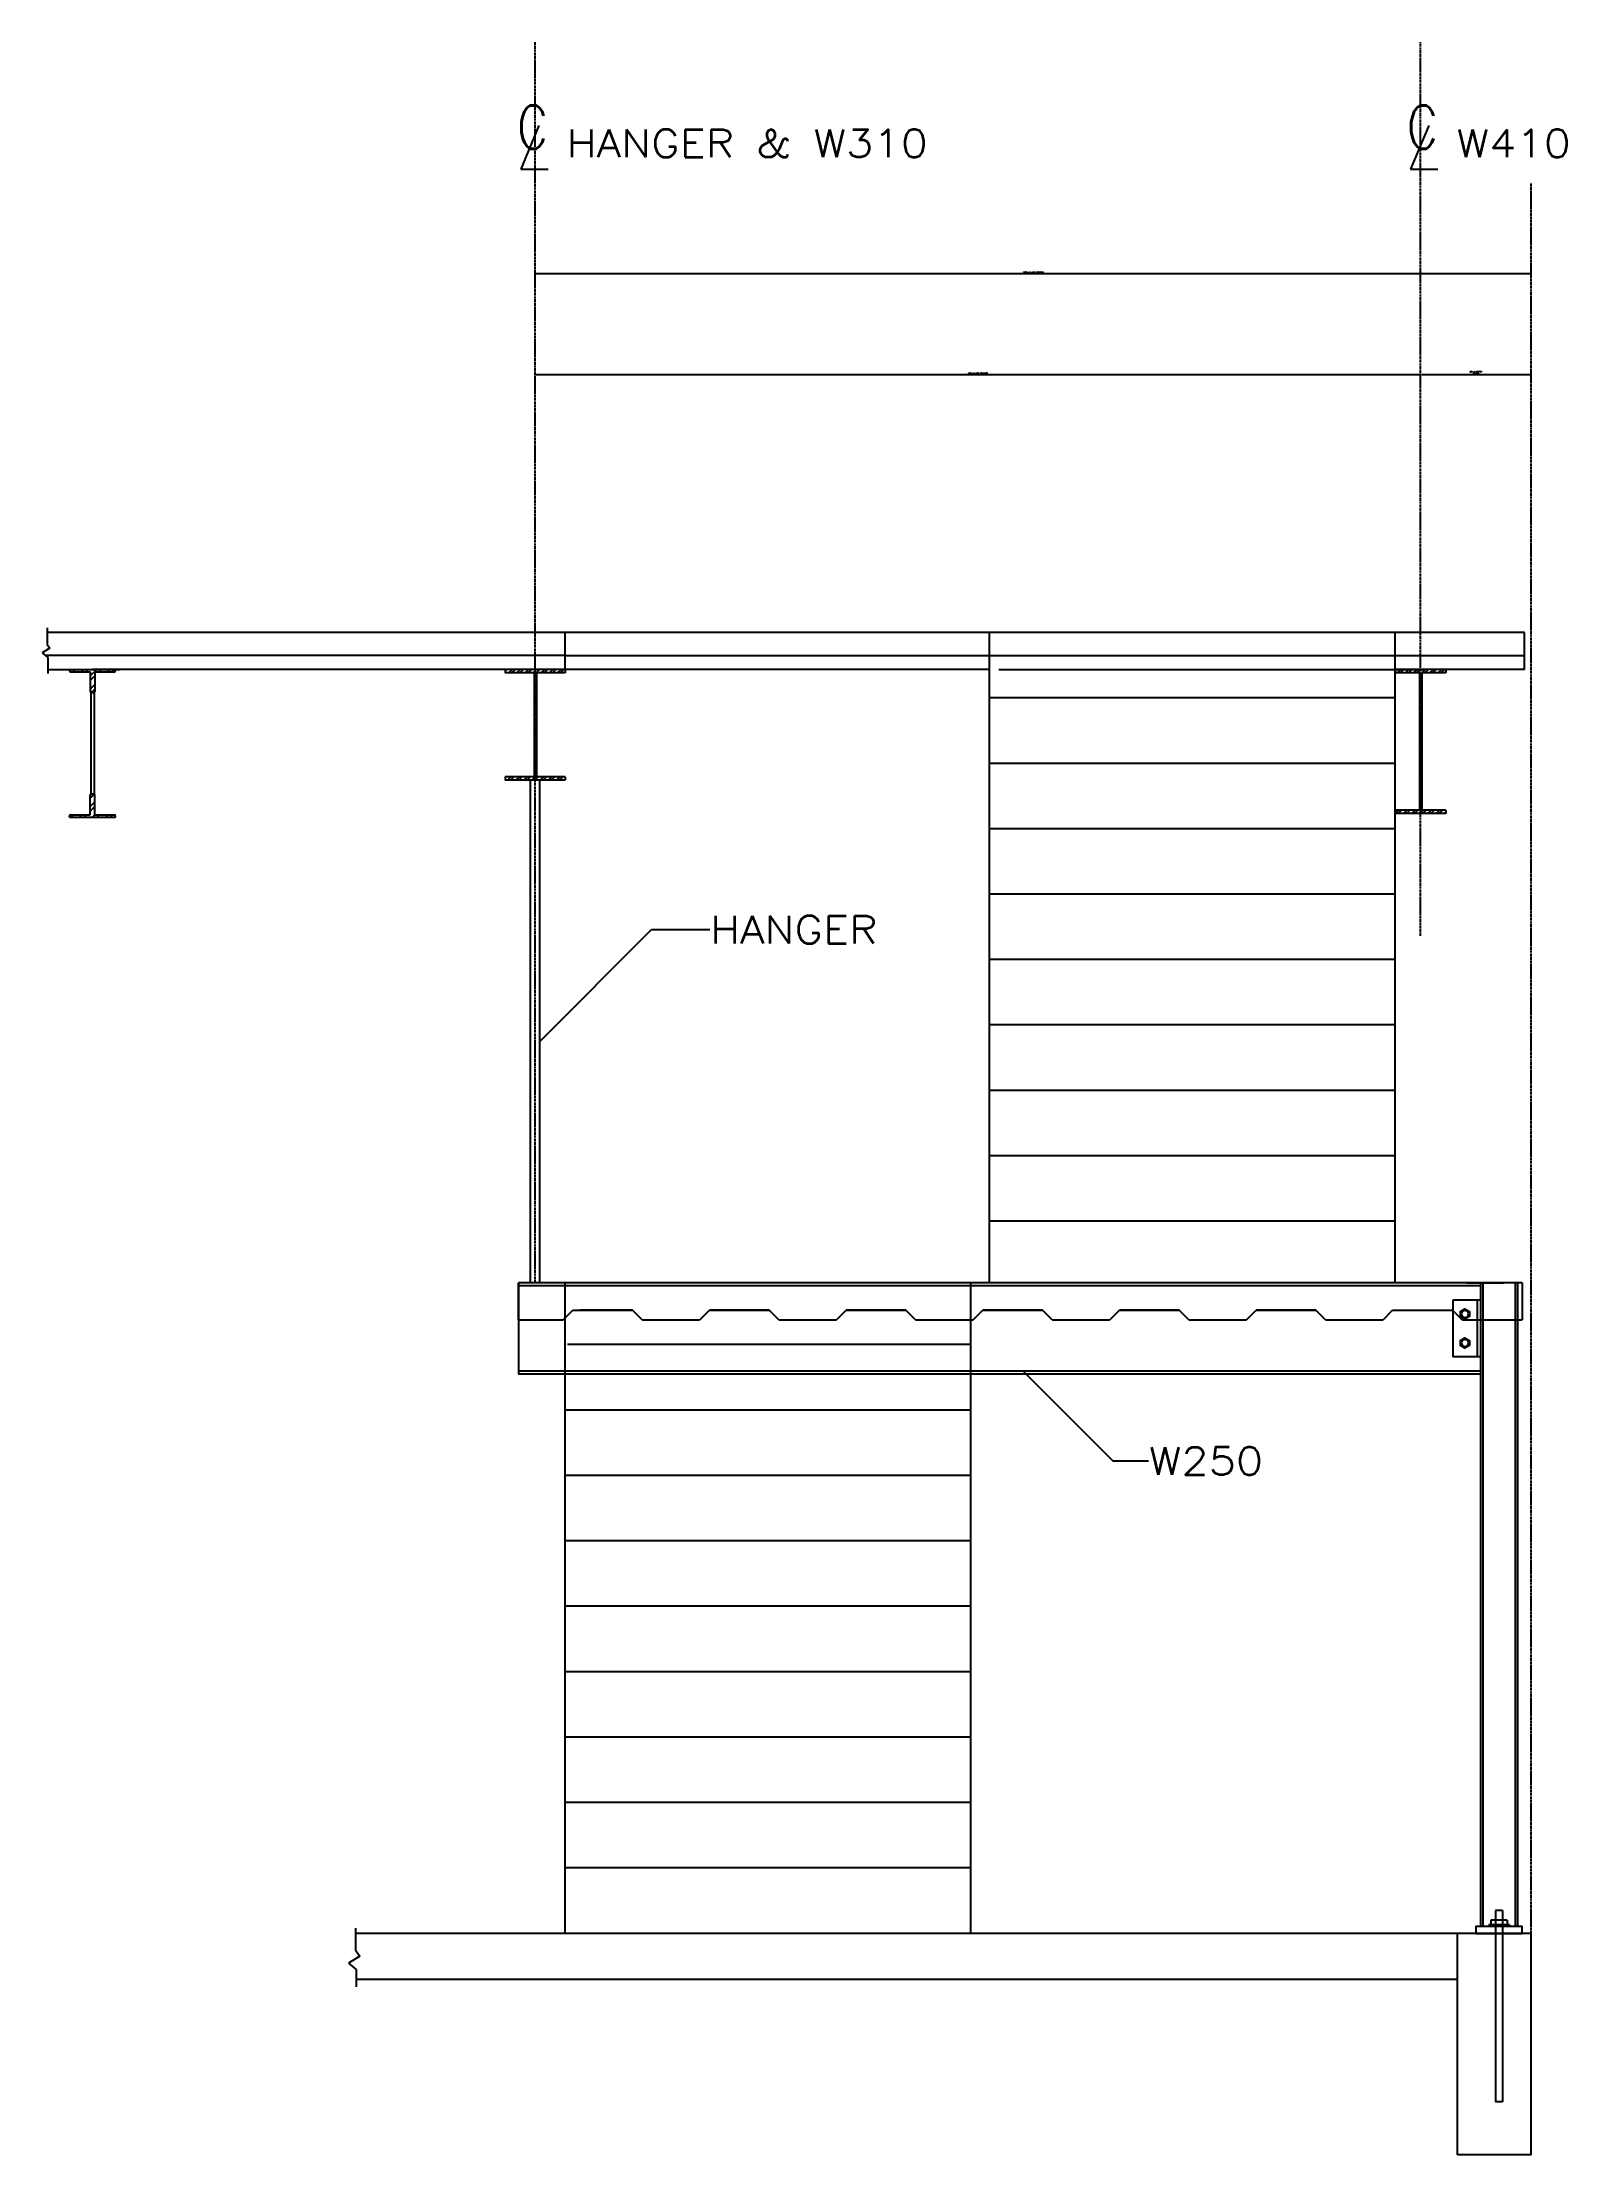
# Model space of a CAD drawing. Header units: millimetres. Extents: x -83614 to 248318, y 36678 to 90681.
# Drawn here: x 192007 to 196205, y 73670 to 79486 of the extents above; entities that cross this region are included whole.
import ezdxf

# ---------------------------------------------------------------- set-up
doc = ezdxf.new("R2010")
doc.units = ezdxf.units.MM
doc.linetypes.add('CENTER', pattern=[2, 1.25, -0.25, 0.25, -0.25])
for name, color, linetype in [('Arch_Section_Truss', 45, 'Continuous'), ('C-241-1', 241, 'Continuous'), ('Center', 251, 'CENTER'), ('LAYER131A', 131, 'Continuous'), ('Section_Hanger', 150, 'Continuous'), ('Struc_Section_BP', 135, 'Continuous'), ('Struc_Section_Conc', 71, 'Continuous'), ('Struc_Section_Dim', 2, 'Continuous'), ('Struc_Section_MachineBolt', 133, 'Continuous'), ('Struc_Section_Stair', 131, 'Continuous'), ('Struc_Section_Steel', 11, 'Continuous'), ('Struc_Steel_Beam', 22, 'Continuous'), ('TEXT', 4, 'Continuous')]:
    doc.layers.add(name, color=color, linetype=linetype)
doc.styles.add('ROMANS', font='ROMANS.SHX', dxfattribs={"width": 0.8})
doc.styles.add('ROMANS-115', font='romans.shx', dxfattribs={"width": 1.15})
doc.dimstyles.new('48-ROMANS-115', dxfattribs={"dimtxt": 3, "dimasz": 3, "dimexe": 3, "dimexo": 3, "dimgap": 0.0625, "dimtad": 1, "dimdec": 4, "dimzin": 1, "dimdsep": 46, "dimlunit": 4, "dimtxsty": 'ROMANS-115', "dimcen": 0.0625, "dimclrd": 256, "dimclre": 256, "dimclrt": 256, "dimadec": 0, "dimazin": 0, "dimtfac": 1, "dimtdec": 4, "dimtofl": 0, "dimtmove": 0, "dimatfit": 0, "dimfxl": 1, "dimfrac": 2, "dimtolj": 1, "dimtzin": 0, "dimarcsym": 0})
doc.dimstyles.new('Copy of 48-ROMANS-115-BPV', dxfattribs={"dimtxt": 3, "dimasz": 3, "dimexe": 3, "dimexo": 3, "dimgap": 0.0625, "dimtad": 1, "dimdec": 4, "dimzin": 1, "dimdsep": 46, "dimlunit": 4, "dimtxsty": 'ROMANS-115', "dimcen": 0.0625, "dimclrd": 256, "dimclre": 256, "dimclrt": 256, "dimadec": 0, "dimazin": 0, "dimtfac": 1, "dimtdec": 4, "dimtofl": 0, "dimtmove": 0, "dimatfit": 0, "dimfxl": 1, "dimfrac": 2, "dimtolj": 1, "dimtzin": 0, "dimarcsym": 0})
pattern_1 = [(45, (197830.258, 63534.68), (-11.22532, 11.22532), []), (45, (197830.258, 63542.618), (-11.22532, 11.22532), [])]

msp = doc.modelspace()

# ---------------------------------------------------------------- texts
at = {"layer": 'Struc_Section_Dim', "ltscale": 2, "style": 'ROMANS-115', "width": 1.15}
for s, p in [('HANGER & W310', (193450.24326, 79169.8605)), ('W410', (195900.76728, 79169.8605))]:
    msp.add_text(s, height=76.2, dxfattribs=at).set_placement(p)
at = {"layer": 'Struc_Section_Dim', "ltscale": 2, "char_height": 76.2, "attachment_point": 1, "style": 'ROMANS-115'}
for s, insert in [('\\A1;HANGER', (193845.20858, 77081.37144)), ('W250', (195053.41405, 75618.29804))]:
    msp.add_mtext(s, dxfattribs=dict(at, insert=insert))

# ---------------------------------------------------------------- blocks, each defined once
blk = doc.blocks.new('*D79')
at = {"layer": 'Defpoints', "color": 0, "ltscale": 2}
for p in [(193364.1, 78813.9), (196107.3, 78849.5), (196107.3, 78813.9)]:
    blk.add_point(p, dxfattribs=at)
at = {"layer": 'Struc_Section_Dim', "lineweight": -2, "ltscale": 2}
blk.add_line((193367.1, 78849.5), (196104.3, 78849.5), dxfattribs=at)
at = {"layer": 'Struc_Section_Dim', "ltscale": 2}
for points in [[(193367.1, 78850), (193367.1, 78849), (193364.1, 78849.5)], [(196104.3, 78850), (196104.3, 78849), (196107.3, 78849.5)]]:
    blk.add_solid(points, dxfattribs=at)
at = {"layer": 'Struc_Section_Dim', "ltscale": 2, "insert": (194735.7, 78851.8), "char_height": 3, "attachment_point": 5, "style": 'ROMANS-115'}
blk.add_mtext('\\A1;228\'-7 3/16" [69677]', dxfattribs=at)
blk = doc.blocks.new('*D80')
at = {"layer": 'Defpoints', "color": 0, "ltscale": 2}
for p in [(193364.1, 78579.4), (195802.5, 78579.4), (195802.5, 78571.6)]:
    blk.add_point(p, dxfattribs=at)
at = {"layer": 'Struc_Section_Dim', "lineweight": -2, "ltscale": 2}
blk.add_line((193367.1, 78571.6), (195799.5, 78571.6), dxfattribs=at)
at = {"layer": 'Struc_Section_Dim', "ltscale": 2}
for points in [[(193367.1, 78572.1), (193367.1, 78571.1), (193364.1, 78571.6)], [(195799.5, 78572.1), (195799.5, 78571.1), (195802.5, 78571.6)]]:
    blk.add_solid(points, dxfattribs=at)
at = {"layer": 'Struc_Section_Dim', "ltscale": 2, "insert": (194583.3, 78573.9), "char_height": 3, "attachment_point": 5, "style": 'ROMANS-115'}
blk.add_mtext('\\A1;203\'-2 3/8" [61935]', dxfattribs=at)
blk = doc.blocks.new('*D81')
at = {"layer": 'Defpoints', "color": 0, "ltscale": 2}
for p in [(195802.5, 78571.6), (196107.3, 78571.6), (196107.3, 78571.6)]:
    blk.add_point(p, dxfattribs=at)
at = {"layer": 'Struc_Section_Dim', "lineweight": -2, "ltscale": 2}
blk.add_line((195805.5, 78571.6), (196104.3, 78571.6), dxfattribs=at)
at = {"layer": 'Struc_Section_Dim', "ltscale": 2}
for points in [[(195805.5, 78572.1), (195805.5, 78571.1), (195802.5, 78571.6)], [(196104.3, 78572.1), (196104.3, 78571.1), (196107.3, 78571.6)]]:
    blk.add_solid(points, dxfattribs=at)
at = {"layer": 'Struc_Section_Dim', "ltscale": 2, "char_height": 3, "attachment_point": 5, "style": 'ROMANS-115'}
for s, insert in [('\\A1;25\'-4 13/16"', (195954.9, 78578.6)), ('\\A1;[7742]', (195954.9, 78573.9))]:
    blk.add_mtext(s, dxfattribs=dict(at, insert=insert))
blk = doc.blocks.new('CLMARK')
at = {"layer": 'TEXT'}
for p, q in [((1.52, 4.57), (-3.55, -7.61)), ((-3.55, -7.61), (4.06, -7.61))]:
    blk.add_line(p, q, dxfattribs=at)
at = {"layer": 'TEXT', "style": 'ROMANS', "width": 0.8}
blk.add_text('C', height=12, dxfattribs=at).set_placement((-4.59, -1.9))
blk = doc.blocks.new('outstandingconn1')
at = {"layer": 'Struc_Section_MachineBolt', "ltscale": 2}
for points in [[(1.2, 4.36), (1.69, 4.08), (2.18, 4.36), (2.18, 4.92), (1.69, 5.2), (1.2, 4.92)], [(1.2, 1.22), (1.69, 0.94), (2.18, 1.22), (2.18, 1.78), (1.69, 2.06), (1.2, 1.78)]]:
    blk.add_lwpolyline(points, close=True, dxfattribs=at)
for centre in [(1.69, 4.64), (1.69, 1.5)]:
    blk.add_circle(centre, 0.375, dxfattribs=at)
at = {"layer": 'Struc_Section_Steel', "color": 131, "ltscale": 2}
for p, q in [((0, 6.14), (3, 6.14)), ((0, 6.14), (0, 0)), ((0.38, 6.14), (0.38, 0)), ((3, 6.14), (3, 0)), ((0, 0), (3, 0))]:
    blk.add_line(p, q, dxfattribs=at)

# ---------------------------------------------------------------- dimensions: what is measured, and where the dimension line sits
at = {"layer": 'Struc_Section_Dim', "ltscale": 2}
for base, p1, p2, dimstyle, override, picture, middle in [((196107.31596, 78849.48538), (193364.11596, 78813.88915), (196107.31596, 78813.88915), '48-ROMANS-115', {"dimse1": 1, "dimse2": 1}, '*D79', (194735.71596, 78851.8336)), ((195802.51596, 78571.5703), (193364.11596, 78579.4026), (195802.51596, 78579.4026), '48-ROMANS-115', {"dimse1": 1, "dimse2": 1}, '*D80', (194583.31596, 78573.91852)), ((196107.31596, 78571.5703), (195802.51596, 78571.5703), (196107.31596, 78571.5703), 'Copy of 48-ROMANS-115-BPV', {"dimpost": '\\X', "dimse1": 1, "dimse2": 1}, '*D81', (195954.91596, 78576.26673))]:
    dim = msp.add_linear_dim(base=base, p1=p1, p2=p2, dimstyle=dimstyle, override=override, dxfattribs=at)
    dim.commit()
    dim.dimension.update_dxf_attribs({"geometry": picture, "text_midpoint": middle})

# ---------------------------------------------------------------- hatches: boundary and pattern name
at = {"layer": 'Arch_Section_Truss'}
h = msp.add_hatch(dxfattribs=at)
h.set_pattern_fill('STEEL', color=256, scale=203.2, style=0)
h.set_pattern_definition([(45, (41478.556, 54839.691), (-17.9605122, 17.9605122), []), (45, (41478.556, 54852.391), (-17.9605122, 17.9605122), [])])
h.paths.add_polyline_path([(192138.56596, 77699.04572, 0.4142135624), (192141.74096, 77695.87072), (192148.09096, 77695.87072, 0.4142135624), (192151.26596, 77699.04572), (192151.26596, 77753.02072), (192205.24096, 77753.02072, 0.4142135624), (192208.41596, 77756.19572), (192208.41596, 77759.37072), (192081.41596, 77759.37072), (192081.41596, 77756.19572, 0.4142135624), (192084.59096, 77753.02072), (192138.56596, 77753.02072)])
h.paths.add_polyline_path([(192138.56596, 77359.32072), (192084.59096, 77359.32072, 0.4142135624), (192081.41596, 77356.14572), (192081.41596, 77352.97072), (192208.41596, 77352.97072), (192208.41596, 77356.14572, 0.4142135624), (192205.24096, 77359.32072), (192151.26596, 77359.32072), (192151.26596, 77413.29572, 0.4142135624), (192148.09096, 77416.47072), (192141.74096, 77416.47072, 0.4142135624), (192138.56596, 77413.29572)])
at = {"layer": 'Struc_Steel_Beam'}
h = msp.add_hatch(dxfattribs=at)
h.set_pattern_fill('STEEL', color=256, scale=127, style=0)
h.set_pattern_definition(pattern_1)
h.paths.add_polyline_path([(193364.11596, 77759.37072), (193281.56596, 77759.37072), (193281.56596, 77749.84572), (193360.94096, 77749.84572), (193360.94096, 77464.09572), (193281.56596, 77464.09572), (193281.56596, 77454.57072), (193364.11596, 77454.57072)])
h.paths.add_polyline_path([(193446.66596, 77759.37072), (193364.11596, 77759.37072), (193364.11596, 77454.57072), (193446.66596, 77454.57072), (193446.66596, 77464.09572), (193367.29096, 77464.09572), (193367.29096, 77749.84572), (193446.66596, 77749.84572)])
h = msp.add_hatch(dxfattribs=at)
h.set_pattern_fill('STEEL', color=256, scale=127, style=0)
h.set_pattern_definition(pattern_1)
h.paths.add_polyline_path([(195872.36596, 77759.37072), (195808.86596, 77759.37072), (195808.86596, 77749.84572), (195872.36596, 77749.84572)])
h.paths.add_polyline_path([(195802.51596, 77759.37072), (195732.66596, 77759.37072), (195732.66596, 77749.84572), (195799.34096, 77749.84572), (195799.34096, 77680.88472), (195802.51596, 77680.88472)])
h.paths.add_polyline_path([(195805.69096, 77680.88472), (195802.51596, 77680.88472), (195802.51596, 77500.79872), (195805.69096, 77500.79872)])
h.paths.add_polyline_path([(195802.51596, 77500.79872), (195799.34096, 77500.79872), (195799.34096, 77372.02072), (195732.66596, 77372.02072), (195732.66596, 77362.49572), (195802.51596, 77362.49572)])
h.paths.add_polyline_path([(195805.69096, 77500.79872), (195802.51596, 77500.79872), (195802.51596, 77362.49572), (195808.86596, 77362.49572), (195808.86596, 77372.02072), (195805.69096, 77372.02072)])
h.paths.add_polyline_path([(195872.36596, 77372.02072), (195808.86596, 77372.02072), (195808.86596, 77362.49572), (195872.36596, 77362.49572)])

# ---------------------------------------------------------------- linework, layer by layer
at = {"layer": 'Arch_Section_Truss'}
for p, q in [((192081.41596, 77759.37072), (192208.41596, 77759.37072)), ((192081.41596, 77759.37072), (192081.41596, 77756.19572)), ((192084.59096, 77753.02072), (192138.56596, 77753.02072)), ((192138.56596, 77753.02072), (192138.56596, 77699.04572)), ((192151.26596, 77753.02072), (192205.24096, 77753.02072)), ((192151.26596, 77753.02072), (192151.26596, 77699.04572)), ((192208.41596, 77759.37072), (192208.41596, 77756.19572)), ((192140.15346, 77696.29609), (192140.15346, 77416.04535)), ((192140.15346, 77696.29609), (192140.15346, 77667.29572)), ((192141.74096, 77695.87072), (192148.09096, 77695.87072)), ((192149.67846, 77696.29609), (192149.67846, 77416.04535)), ((192149.67846, 77696.29609), (192149.67846, 77667.29572)), ((192138.56596, 77359.32072), (192138.56596, 77413.29572)), ((192141.74096, 77416.47072), (192148.09096, 77416.47072)), ((192151.26596, 77359.32072), (192151.26596, 77413.29572)), ((192081.41596, 77352.97072), (192081.41596, 77356.14572)), ((192084.59096, 77359.32072), (192138.56596, 77359.32072)), ((192151.26596, 77359.32072), (192205.24096, 77359.32072)), ((192208.41596, 77352.97072), (192208.41596, 77356.14572)), ((192081.41596, 77352.97072), (192208.41596, 77352.97072))]:
    msp.add_line(p, q, dxfattribs=at)
for centre, start, end in [((192084.59096, 77756.19572), 180, 270), ((192205.24096, 77756.19572), 270, 0), ((192141.74096, 77699.04572), 180, 270), ((192148.09096, 77699.04572), 270, 0), ((192141.74096, 77413.29572), 90, 180), ((192148.09096, 77413.29572), 0, 90), ((192084.59096, 77356.14572), 90, 180), ((192205.24096, 77356.14572), 0, 90)]:
    msp.add_arc(centre, 3.175, start, end, dxfattribs=at)
at = {"layer": 'C-241-1'}
for p, q in [((196008.86347, 74342.35062), (196008.86347, 74315.9032)), ((196027.96846, 74342.35062), (196008.86347, 74342.35062)), ((196027.96846, 74342.35062), (196027.96846, 74315.9032)), ((196046.88753, 74303.33412), (195989.9444, 74303.33412)), ((195989.9444, 74303.33412), (195989.9444, 74298.62072)), ((196046.88753, 74298.62072), (195989.9444, 74298.62072)), ((196040.53753, 74315.9032), (195996.2944, 74315.9032)), ((195996.2944, 74315.9032), (195996.2944, 74303.33412)), ((196040.53753, 74315.9032), (196040.53753, 74303.33412)), ((196046.88753, 74303.33412), (196046.88753, 74298.62072))]:
    msp.add_line(p, q, dxfattribs=at)
at = {"layer": 'C-241-1', "ltscale": 2}
for p, q in [((196008.86347, 74315.9032), (196008.86347, 73816.02072)), ((196027.96846, 74315.9032), (196027.96846, 73816.02072)), ((196027.96846, 73816.02072), (196008.86347, 73816.02072))]:
    msp.add_line(p, q, dxfattribs=at)
at = {"layer": 'Center', "ltscale": 5}
for p, q in [((193364.11596, 76070.27072), (193364.11596, 79486.11879)), ((195802.51596, 77025.80692), (195802.51596, 79486.11879)), ((196107.31596, 74279.57072), (196107.31596, 79099.83422))]:
    msp.add_line(p, q, dxfattribs=at)
at = {"layer": 'LAYER131A'}
for p, q in [((195929.51596, 76070.27072), (196031.11596, 76070.27072)), ((195967.61596, 76070.27072), (195967.61596, 74298.62072)), ((196069.21596, 76070.27072), (196069.21596, 74298.62072))]:
    msp.add_line(p, q, dxfattribs=at)
at = {"layer": 'Section_Hanger', "ltscale": 2}
for p, q in [((193351.41596, 76070.27072), (193351.41596, 77454.57072)), ((193376.81596, 76070.27072), (193376.81596, 77454.57072))]:
    msp.add_line(p, q, dxfattribs=at)
at = {"layer": 'Struc_Section_BP', "ltscale": 2}
msp.add_lwpolyline([(195954.91596, 74279.57072), (196081.91596, 74279.57072), (196081.91596, 74298.62072), (195954.91596, 74298.62072)], close=True, dxfattribs=at)
at = {"layer": 'Struc_Section_Conc', "ltscale": 2}
for p, q in [((193446.66596, 77860.97072), (192020.07491, 77860.97072)), ((196088.26596, 77860.97072), (193446.66596, 77860.97072)), ((193446.66596, 77759.37072), (193446.66596, 77860.97072)), ((196088.26596, 77759.37072), (196088.26596, 77860.97072)), ((192021.65079, 77759.37072), (192220.71696, 77759.37072)), ((193446.66596, 77759.37072), (192144.08121, 77759.37072)), ((194615.06596, 77759.37072), (193446.66596, 77759.37072)), ((196088.26596, 77759.37072), (195808.86596, 77759.37072)), ((196081.91596, 76070.27072), (193318.14196, 76070.27072)), ((193318.14196, 75968.67072), (193318.14196, 76070.27072)), ((196081.91596, 76070.27072), (196081.91596, 75968.67072)), ((193318.14196, 75968.67072), (193440.75171, 75968.67072)), ((193441.51235, 75968.67072), (193468.0641, 75995.22248)), ((193468.0641, 75995.22248), (193632.51432, 75995.22248)), ((193632.51432, 75995.22248), (193487.1141, 75995.22248)), ((193659.06607, 75968.67072), (193632.51432, 75995.22248)), ((193659.06607, 75968.67072), (193816.98921, 75968.67072)), ((193817.74985, 75968.67072), (193844.3016, 75995.22248)), ((193844.3016, 75995.22248), (194008.75182, 75995.22248)), ((194008.75182, 75995.22248), (193844.3016, 75995.22248)), ((193844.3016, 75995.22248), (194008.75182, 75995.22248)), ((194035.30357, 75968.67072), (194008.75182, 75995.22248)), ((194035.30357, 75968.67072), (194193.22671, 75968.67072)), ((194193.98735, 75968.67072), (194220.5391, 75995.22248)), ((194384.98932, 75995.22248), (194220.5391, 75995.22248)), ((194220.5391, 75995.22248), (194384.98932, 75995.22248)), ((194220.5391, 75995.22248), (194384.98932, 75995.22248)), ((194411.54107, 75968.67072), (194384.98932, 75995.22248)), ((194411.54107, 75968.67072), (194569.46421, 75968.67072)), ((194570.22485, 75968.67072), (194596.7766, 75995.22248)), ((194596.7766, 75995.22248), (194761.22682, 75995.22248)), ((194761.22682, 75995.22248), (194596.7766, 75995.22248)), ((194596.7766, 75995.22248), (194761.22682, 75995.22248)), ((194787.77857, 75968.67072), (194761.22682, 75995.22248)), ((194787.77857, 75968.67072), (194945.70171, 75968.67072)), ((194946.46235, 75968.67072), (194973.0141, 75995.22248)), ((195137.46432, 75995.22248), (194973.0141, 75995.22248)), ((194973.0141, 75995.22248), (195137.46432, 75995.22248)), ((194973.0141, 75995.22248), (195137.46432, 75995.22248)), ((195164.01607, 75968.67072), (195137.46432, 75995.22248)), ((195164.01607, 75968.67072), (195321.93921, 75968.67072)), ((195322.69985, 75968.67072), (195349.2516, 75995.22248)), ((195349.2516, 75995.22248), (195513.70182, 75995.22248)), ((195513.70182, 75995.22248), (195349.2516, 75995.22248)), ((195349.2516, 75995.22248), (195513.70182, 75995.22248)), ((195540.25357, 75968.67072), (195513.70182, 75995.22248)), ((195540.25357, 75968.67072), (195698.17671, 75968.67072)), ((195698.93735, 75968.67072), (195725.4891, 75995.22248)), ((195725.4891, 75995.22248), (195889.93932, 75995.22248)), ((195916.49107, 75968.67072), (195889.93932, 75995.22248)), ((195916.49107, 75968.67072), (196081.91596, 75968.67072))]:
    msp.add_line(p, q, dxfattribs=at)
at = {"layer": 'Struc_Section_Conc', "ltscale": 20}
for p, q in [((193446.66596, 77797.47072), (192015.81096, 77797.47072)), ((193446.66596, 77797.47072), (196088.26596, 77797.47072)), ((194641.10096, 77759.37072), (195808.86596, 77759.37072)), ((194564.26596, 75900.34472), (193453.01596, 75900.34472))]:
    msp.add_line(p, q, dxfattribs=at)
at = {"layer": 'Struc_Section_Dim', "ltscale": 2}
for p, q in [((192020.07491, 77873.5063), (192020.07491, 77828.25092)), ((192020.07491, 77828.25092), (192027.84604, 77817.66532)), ((192027.84604, 77817.66532), (192006.57138, 77805.07165)), ((192006.57138, 77805.07165), (192021.65079, 77792.6666)), ((192021.65079, 77792.6666), (192021.65079, 77747.96199)), ((192869.46153, 74294.18367), (192869.46153, 74232.98554)), ((196107.31596, 74279.57072), (192869.46153, 74279.57072)), ((195904.11596, 73669.97072), (195904.11596, 74279.57072)), ((196107.31596, 73669.97072), (196107.31596, 74279.57072)), ((192881.47781, 74216.61731), (192849.56583, 74197.72681)), ((192869.46153, 74232.98554), (192881.47781, 74216.61731)), ((192849.56583, 74197.72681), (192871.03741, 74180.06325)), ((192871.03741, 74180.06325), (192871.03741, 74132.4439)), ((195904.11596, 74152.57072), (192871.03741, 74152.57072)), ((196107.31596, 73669.97072), (195904.11596, 73669.97072))]:
    msp.add_line(p, q, dxfattribs=at)
at = {"layer": 'Struc_Section_Stair', "ltscale": 5}
for p, q in [((194615.06596, 76070.27072), (194615.06596, 77860.97072)), ((195732.66596, 76070.27072), (195732.66596, 77860.97072)), ((195732.66596, 77680.88472), (194615.06596, 77680.88472)), ((195732.66596, 77500.79872), (194615.06596, 77500.79872)), ((195732.66596, 77320.71272), (194615.06596, 77320.71272)), ((195732.66596, 77140.62672), (194615.06596, 77140.62672)), ((195732.66596, 76960.54072), (194615.06596, 76960.54072)), ((195732.66596, 76780.45472), (194615.06596, 76780.45472)), ((195732.66596, 76600.36872), (194615.06596, 76600.36872)), ((195732.66596, 76420.28272), (194615.06596, 76420.28272)), ((195732.66596, 76240.19672), (194615.06596, 76240.19672)), ((193446.66596, 74279.57072), (193446.66596, 76070.27072)), ((194564.26596, 74279.57072), (194564.26596, 76070.27072)), ((194564.26596, 75720.25872), (193446.66596, 75720.25872)), ((194564.26596, 75540.17272), (193446.66596, 75540.17272)), ((194564.26596, 75360.08672), (193446.66596, 75360.08672)), ((194564.26596, 75180.00072), (193446.66596, 75180.00072)), ((194564.26596, 74999.91472), (193446.66596, 74999.91472)), ((194564.26596, 74819.82872), (193446.66596, 74819.82872)), ((194564.26596, 74639.74272), (193446.66596, 74639.74272)), ((194564.26596, 74459.65672), (193446.66596, 74459.65672))]:
    msp.add_line(p, q, dxfattribs=at)
at = {"layer": 'Struc_Section_Steel', "ltscale": 2}
for p, q in [((193318.14196, 76070.27072), (193318.14196, 75819.44572)), ((195967.61596, 76070.27072), (195967.61596, 75819.44572))]:
    msp.add_line(p, q, dxfattribs=at)
at = {"layer": 'Struc_Section_Steel', "ltscale": 20}
msp.add_line((195967.61596, 76062.33322), (193318.14196, 76062.33322), dxfattribs=at)
at = {"layer": 'Struc_Section_Steel'}
for p, q in [((195929.51596, 76070.27072), (193414.91596, 76070.27072)), ((195967.61596, 75827.38322), (193318.14196, 75827.38322)), ((195967.61596, 75819.44572), (193318.14196, 75819.44572))]:
    msp.add_line(p, q, dxfattribs=at)
at = {"layer": 'Struc_Section_Steel', "ltscale": 4}
for p, q in [((195973.96596, 76070.27072), (195973.96596, 74298.62072)), ((196062.86596, 76070.27072), (196062.86596, 74298.62072))]:
    msp.add_line(p, q, dxfattribs=at)
at = {"layer": 'Struc_Steel_Beam'}
for p, q in [((193446.66596, 77759.37072), (193281.56596, 77759.37072)), ((193281.56596, 77759.37072), (193281.56596, 77749.84572)), ((193360.94096, 77749.84572), (193281.56596, 77749.84572)), ((193360.94096, 77749.84572), (193360.94096, 77464.09572)), ((193367.29096, 77749.84572), (193367.29096, 77464.09572)), ((193446.66596, 77749.84572), (193367.29096, 77749.84572)), ((193446.66596, 77759.37072), (193446.66596, 77749.84572)), ((195872.36596, 77759.37072), (195732.66596, 77759.37072)), ((195732.66596, 77759.37072), (195732.66596, 77749.84572)), ((195799.34096, 77749.84572), (195732.66596, 77749.84572)), ((195799.34096, 77749.84572), (195799.34096, 77372.02072)), ((195805.69096, 77749.84572), (195805.69096, 77372.02072)), ((195872.36596, 77749.84572), (195805.69096, 77749.84572)), ((195872.36596, 77759.37072), (195872.36596, 77749.84572)), ((193360.94096, 77464.09572), (193281.56596, 77464.09572)), ((193281.56596, 77464.09572), (193281.56596, 77454.57072)), ((193446.66596, 77454.57072), (193281.56596, 77454.57072)), ((193446.66596, 77464.09572), (193367.29096, 77464.09572)), ((193446.66596, 77464.09572), (193446.66596, 77454.57072)), ((195799.34096, 77372.02072), (195732.66596, 77372.02072)), ((195732.66596, 77372.02072), (195732.66596, 77362.49572)), ((195872.36596, 77362.49572), (195732.66596, 77362.49572)), ((195872.36596, 77372.02072), (195805.69096, 77372.02072)), ((195872.36596, 77372.02072), (195872.36596, 77362.49572))]:
    msp.add_line(p, q, dxfattribs=at)

# ---------------------------------------------------------------- block references
at = {"layer": 'Struc_Section_Dim', "ltscale": 2, "xscale": 9.921875, "yscale": 9.921875, "zscale": 9.921875}
for p in [(193359.41587, 79211.92628), (195809.9399, 79211.92628)]:
    msp.add_blockref('CLMARK', p, dxfattribs=at)
at = {"layer": 'Struc_Section_Dim', "xscale": -25.4, "yscale": 25.4, "zscale": 25.4}
msp.add_blockref('outstandingconn1', (195967.61596, 75866.88022), dxfattribs=at)

msp.set_redraw_order([(e.dxf.handle, doc.entitydb.next_handle()) for e in msp.query("TEXT MTEXT ATTDEF DIMENSION ARC_DIMENSION")])  # texts and dimensions are drawn at this point

# ---------------------------------------------------------------- leaders
at = {"layer": 'Struc_Section_Dim', "ltscale": 2, "annotation_type": 0, "has_hookline": 1, "hookline_direction": 0}
for points, override, text_width in [([(193376.81596, 76735.38549), (193684.70191, 77043.27144), (193845.14608, 77043.27144)], {"dimgap": 0.0625, "dimtad": 0, "dimse2": 1}, 484.05143), ([(194707.69161, 75827.38322), (194954.8768, 75580.19804), (195053.35155, 75580.19804)], {"dimgap": 0.0625, "dimtad": 0, "dimse1": 1, "dimse2": 1}, 329.65571)]:
    msp.add_leader(points, dimstyle='Copy of 48-ROMANS-115-BPV', override=override, dxfattribs=dict(at, text_width=text_width))

doc.saveas('drawing.dxf')
